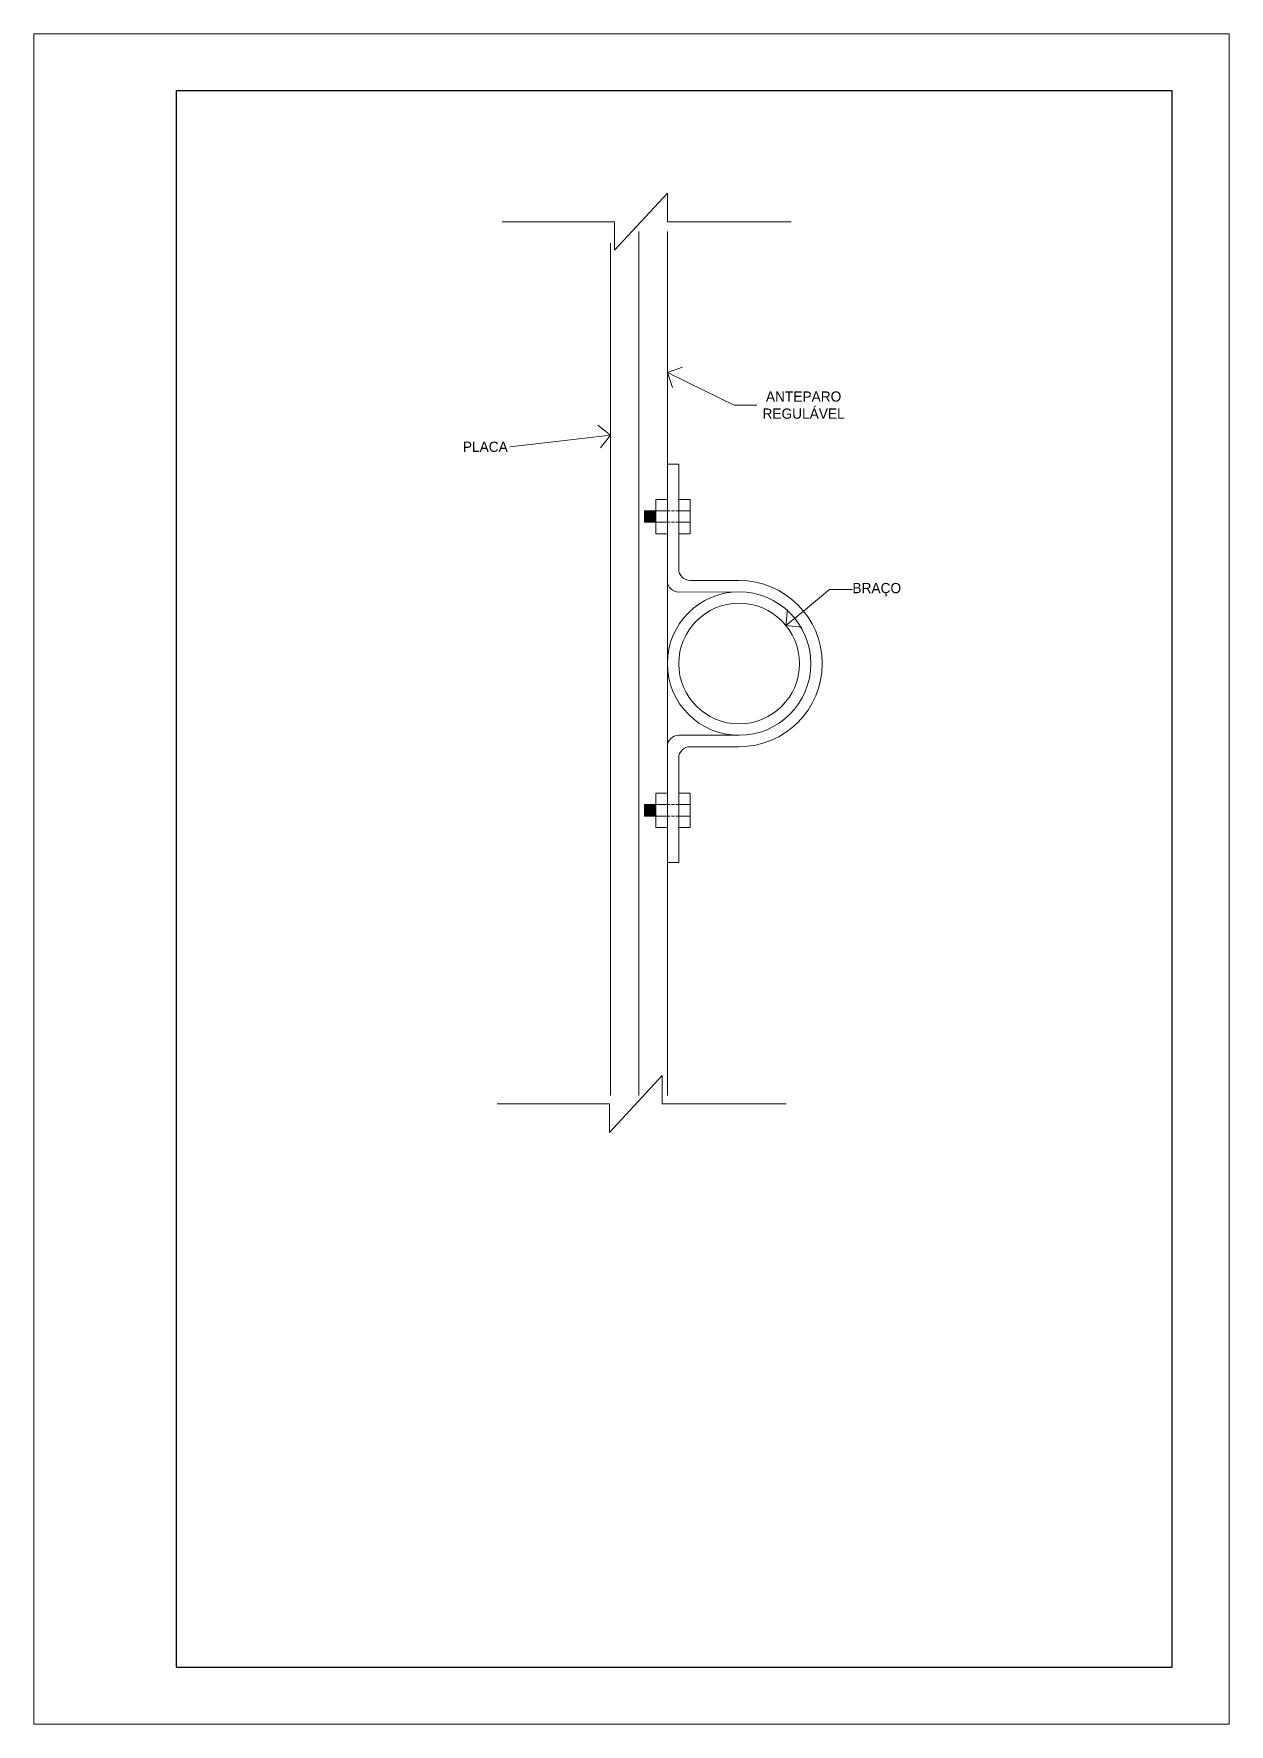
# Model space of a CAD drawing. Extents: x 620 to 1880, y 231 to 825.
# Drawn here: x 1670.5 to 1880.5, y 528.3 to 825.3 of the extents above; entities that cross this region are included whole.
import ezdxf

# ---------------------------------------------------------------- set-up
doc = ezdxf.new("R2010")
doc.units = 0
doc.header["$MEASUREMENT"] = 0
doc.linetypes.add('DASHED2', pattern=[0.375, 0.25, -0.125])
doc.layers.get('0').update_dxf_attribs({"linetype": 'CONTINUOUS'})
for name, color, linetype, lineweight in [('COTAS', 7, 'CONTINUOUS', 9), ('linha', 7, 'CONTINUOUS', 18), ('QUAD', 7, 'CONTINUOUS', 25)]:
    doc.layers.add(name, color=color, linetype=linetype, lineweight=lineweight)

msp = doc.modelspace()

# ---------------------------------------------------------------- texts
at = {"layer": 'COTAS', "color": 7, "lineweight": 5, "char_height": 1.8, "attachment_point": 5}
for s, insert in [('\\A1;ANTEPARO\\PREGULÁVEL', (1805.696, 760.028)), ('\\A1;PLACA', (1749.783, 752.699)), ('\\A1;BRAÇO', (1818.553, 727.609))]:
    msp.add_mtext(s, dxfattribs=dict(at, insert=insert))

# ---------------------------------------------------------------- blocks, each defined once
blk = doc.blocks.new('_Open90')
at = {"color": 0, "linetype": 'ByBlock', "lineweight": -2}
for p, q in [((0, 0), (-1, 0)), ((-0.5, 0.5), (0, 0)), ((0, 0), (-0.5, -0.5))]:
    blk.add_line(p, q, dxfattribs=at)

# ---------------------------------------------------------------- hatches: boundary and pattern name
at = {"layer": 'COTAS', "lineweight": 5}
for points in [[(1779.763, 741.44), (1777.721, 741.44), (1777.721, 739.44), (1779.763, 739.44)], [(1779.763, 689.837), (1777.721, 689.837), (1777.721, 687.837), (1779.763, 687.837)]]:
    msp.add_hatch(color=7, dxfattribs=at).paths.add_polyline_path(points)

# ---------------------------------------------------------------- linework, layer by layer
at = {"layer": 'COTAS', "color": 7, "lineweight": 5}
for p, q in [((1772.495, 787.252), (1781.764, 797.252)), ((1781.764, 797.252), (1781.764, 792.252)), ((1752.734, 792.252), (1772.495, 792.252)), ((1772.495, 792.252), (1772.495, 787.252)), ((1781.764, 792.252), (1803.526, 792.252)), ((1793.506, 760.028), (1785.355, 764.018)), ((1797.506, 760.028), (1793.506, 760.028)), ((1754.073, 752.699), (1767.79, 754.305)), ((1810.263, 727.609), (1805.672, 723.857)), ((1814.263, 727.609), (1810.263, 727.609)), ((1771.609, 632.244), (1780.877, 642.244)), ((1780.877, 642.244), (1780.877, 637.244)), ((1751.848, 637.244), (1771.609, 637.244)), ((1771.609, 637.244), (1771.609, 632.244)), ((1780.877, 637.244), (1802.64, 637.244))]:
    msp.add_line(p, q, dxfattribs=at)
at = {"layer": 'COTAS', "color": 1, "lineweight": 20}
for p, q in [((1776.763, 790.561), (1776.763, 729.167)), ((1781.763, 790.561), (1781.763, 729.167)), ((1771.763, 788.509), (1771.763, 638.703)), ((1776.763, 729.697), (1776.763, 699.331)), ((1781.763, 729.697), (1781.763, 699.331)), ((1781.763, 714.632), (1781.763, 714.601)), ((1776.763, 700.014), (1776.763, 638.703)), ((1781.763, 700.014), (1781.763, 638.703))]:
    msp.add_line(p, q, dxfattribs=at)
at = {"layer": 'COTAS', "color": 7, "linetype": 'DASHED2', "lineweight": 5, "ltscale": 2}
for p, q in [((1783.763, 741.44), (1781.763, 741.44)), ((1783.763, 739.44), (1781.763, 739.44)), ((1783.763, 689.837), (1781.763, 689.837)), ((1783.763, 687.837), (1781.763, 687.837))]:
    msp.add_line(p, q, dxfattribs=at)
at = {"layer": 'linha', "color": 5, "lineweight": 18}
for p, q in [((1783.763, 749.66), (1781.763, 749.66)), ((1783.763, 749.66), (1783.763, 731.219)), ((1779.763, 743.44), (1779.763, 737.44)), ((1779.763, 743.44), (1781.763, 743.44)), ((1783.763, 743.44), (1785.763, 743.44)), ((1785.763, 743.44), (1785.763, 737.44)), ((1777.721, 741.44), (1779.763, 741.44)), ((1777.721, 741.44), (1777.721, 739.44)), ((1779.763, 741.44), (1781.763, 741.44)), ((1783.763, 741.44), (1785.763, 741.44)), ((1777.721, 739.44), (1779.763, 739.44)), ((1779.763, 739.44), (1781.763, 739.44)), ((1779.763, 737.44), (1781.763, 737.44)), ((1783.763, 739.44), (1785.763, 739.44)), ((1783.763, 737.44), (1785.763, 737.44)), ((1794.365, 729.219), (1785.763, 729.219)), ((1794.365, 727.219), (1783.773, 727.167)), ((1794.365, 702.014), (1783.763, 702.014)), ((1783.763, 698.014), (1783.763, 679.66)), ((1794.365, 700.014), (1785.763, 700.014)), ((1777.721, 689.837), (1779.763, 689.837)), ((1777.721, 689.837), (1777.721, 687.837)), ((1779.763, 691.837), (1779.763, 685.837)), ((1779.763, 691.837), (1781.763, 691.837)), ((1779.763, 689.837), (1781.763, 689.837)), ((1783.763, 691.837), (1785.763, 691.837)), ((1783.763, 689.837), (1785.763, 689.837)), ((1785.763, 691.837), (1785.763, 685.837)), ((1777.721, 687.837), (1779.763, 687.837)), ((1779.763, 687.837), (1781.763, 687.837)), ((1783.763, 687.837), (1785.763, 687.837)), ((1779.763, 685.837), (1781.763, 685.837)), ((1783.763, 685.837), (1785.763, 685.837)), ((1783.763, 679.66), (1781.763, 679.66))]:
    msp.add_line(p, q, dxfattribs=at)
at = {"layer": 'linha', "color": 7, "lineweight": 18}
msp.add_lwpolyline([(1880.463, 825.271), (1670.463, 825.271), (1670.463, 528.271), (1880.463, 528.271)], close=True, dxfattribs=at)
at = {"layer": 'linha', "color": 5, "lineweight": 18}
for radius in [12.602, 10.602]:
    msp.add_circle((1794.365, 714.617), radius, dxfattribs=at)
for centre, radius, start, end in [((1785.763, 731.219), 2, 180, 270), ((1783.763, 729.167), 2, 180, 270.28227), ((1794.365, 714.617), 14.602, 270, 90), ((1783.763, 700.014), 2, 90, 180), ((1785.763, 698.014), 2, 90, 180)]:
    msp.add_arc(centre, radius, start, end, dxfattribs=at)
at = {"layer": 'QUAD', "color": 5, "lineweight": 30}
for p, q in [((1870.463, 815.271), (1695.463, 815.271)), ((1695.463, 815.271), (1695.463, 538.271)), ((1870.463, 538.271), (1870.463, 815.271)), ((1695.463, 538.271), (1870.463, 538.271))]:
    msp.add_line(p, q, dxfattribs=at)
at = {"layer": 'QUAD', "color": 5, "lineweight": 20}
msp.add_lwpolyline([(1695.463, 538.271), (1870.463, 538.271), (1870.463, 815.271), (1695.463, 815.271)], dxfattribs=at)

# ---------------------------------------------------------------- block references
at = {"layer": 'COTAS', "color": 7, "lineweight": 5, "yscale": 4, "zscale": 4}
for p, xscale, rotation in [((1781.763, 765.776), 3.999999999999898, 153.9185321714642), ((1771.763, 754.771), 3.999999999999933, 6.680733750095768), ((1802.575, 721.326), 3.999999999999904, 219.2568146210641)]:
    msp.add_blockref('_Open90', p, dxfattribs=dict(at, xscale=xscale, rotation=rotation))

msp.set_redraw_order([(e.dxf.handle, doc.entitydb.next_handle()) for e in msp.query("TEXT MTEXT ATTDEF DIMENSION ARC_DIMENSION")])  # texts and dimensions are drawn at this point

doc.saveas('drawing.dxf')
